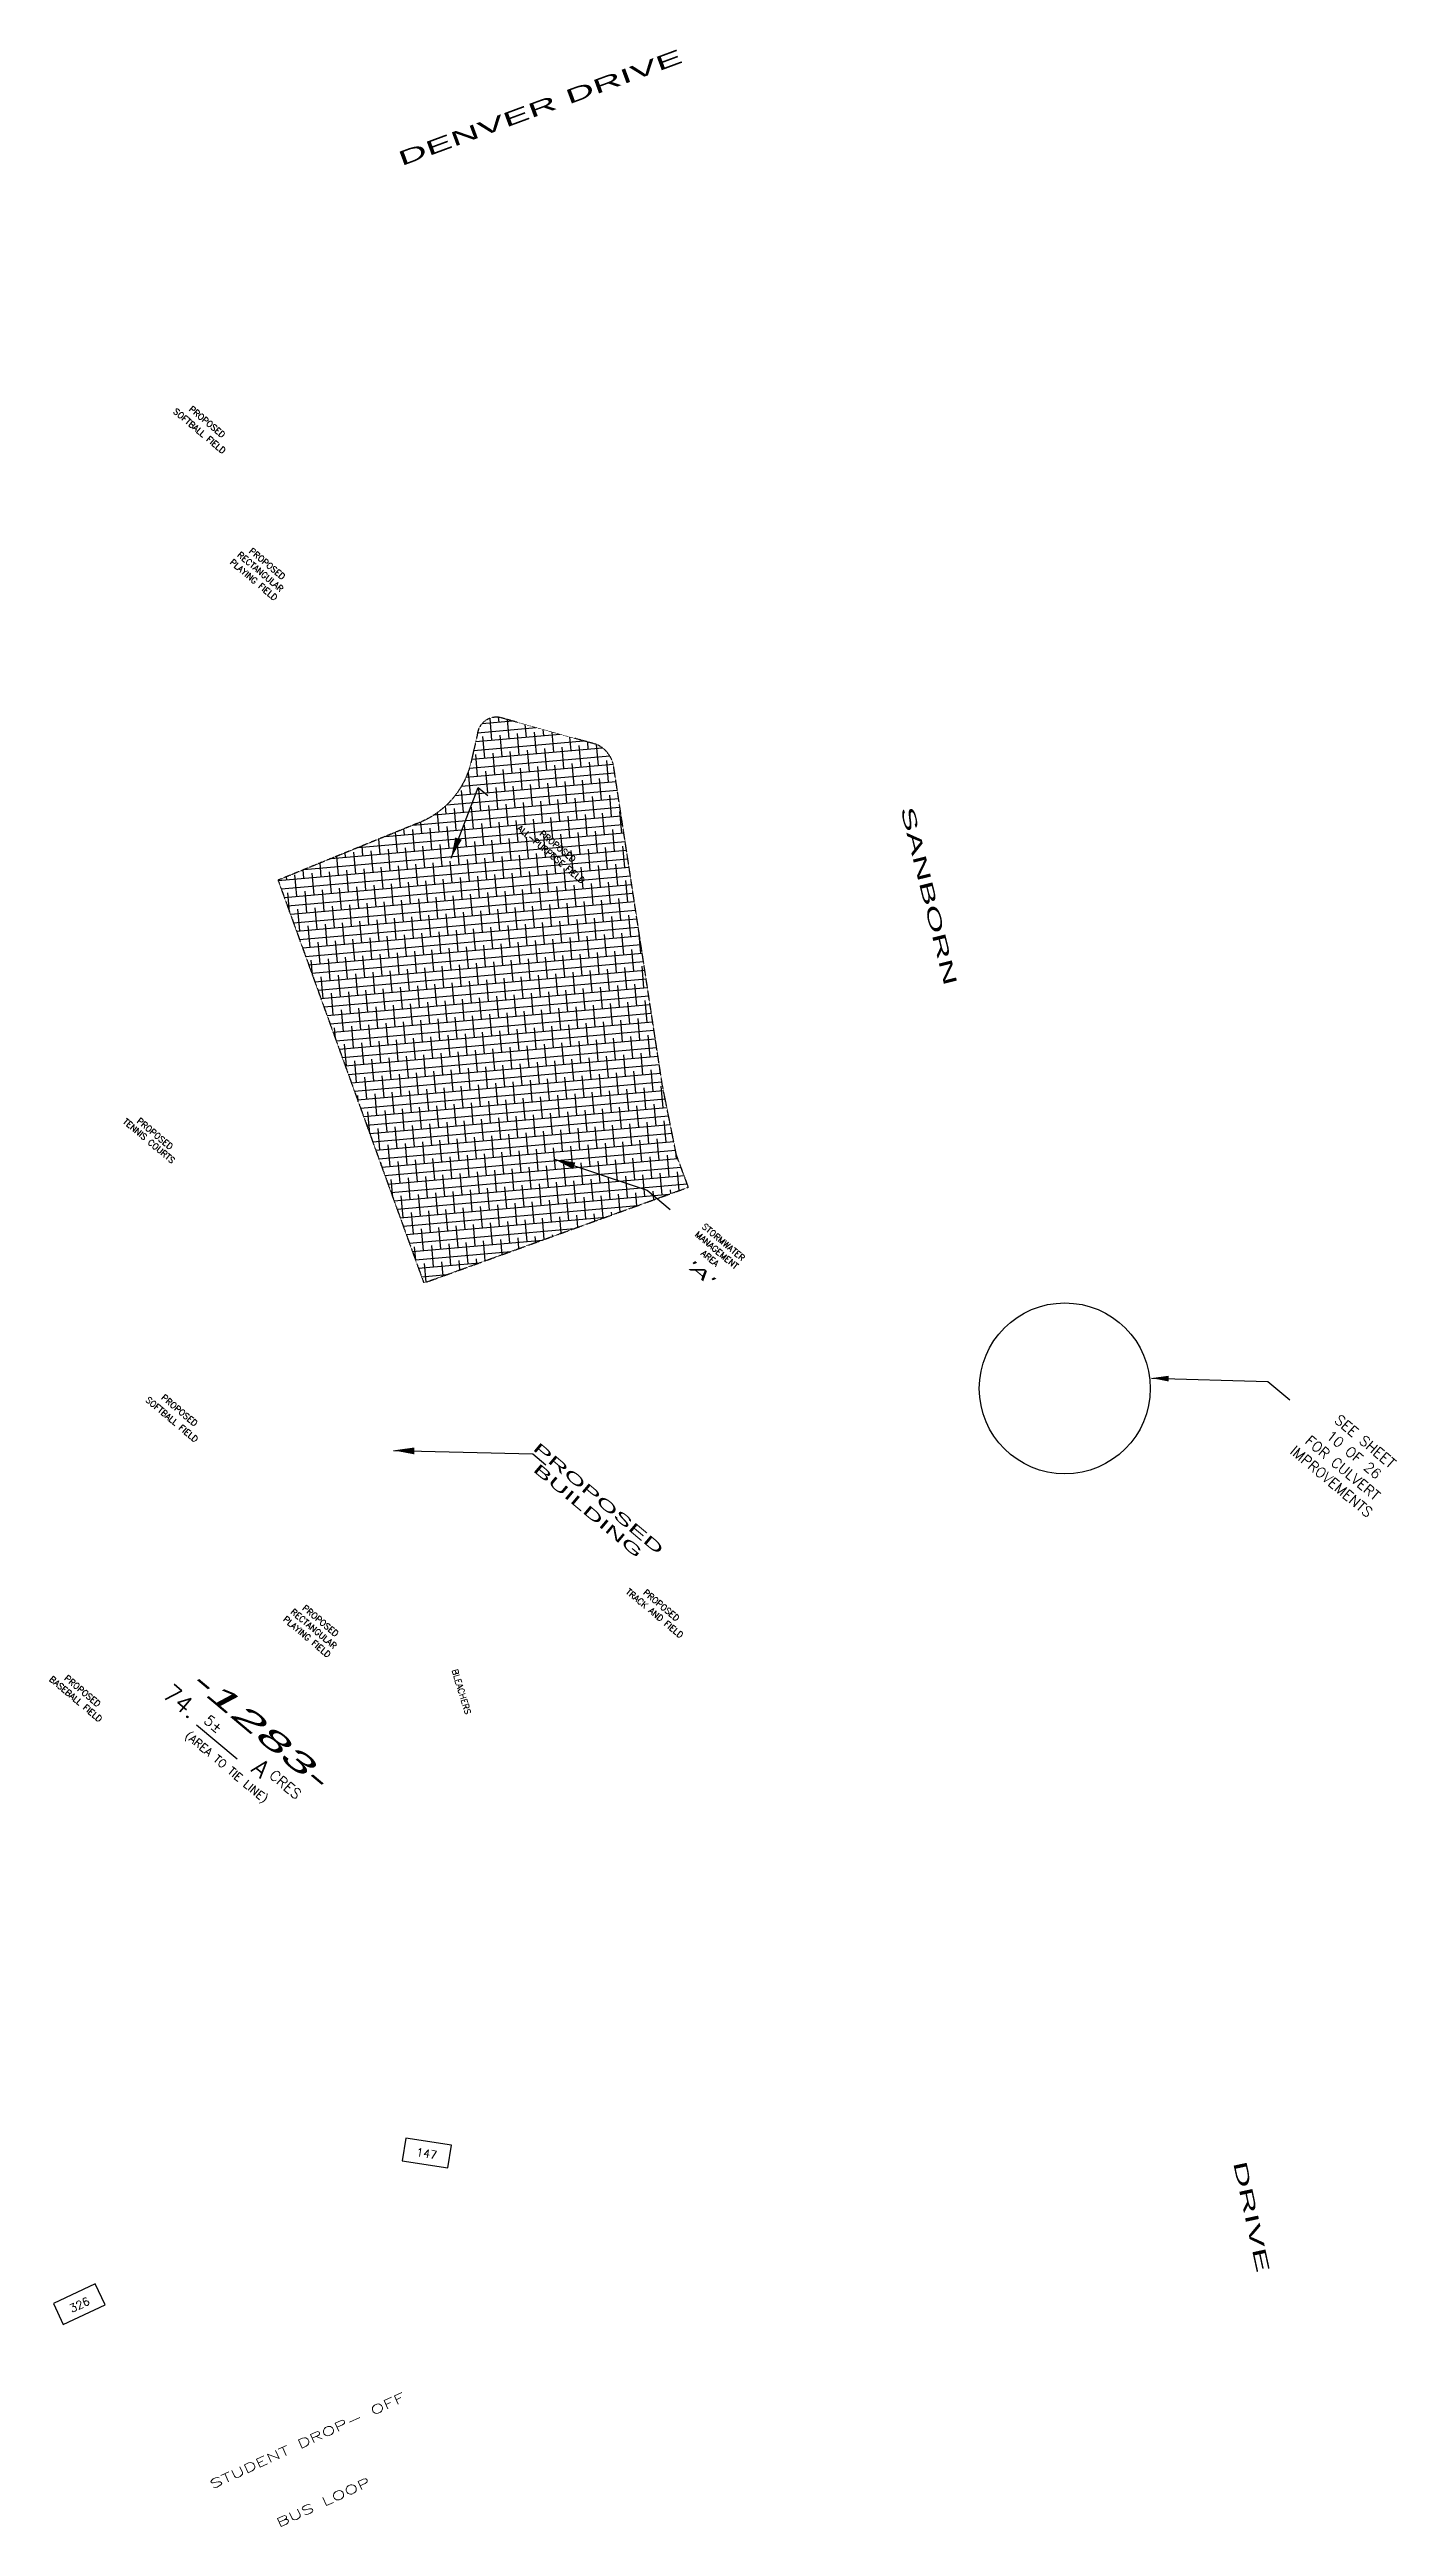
# Model space of a CAD drawing. Header units: feet. Extents: x 1024240 to 1026815, y 90191 to 94127.
# Drawn here: x 1025395 to 1026561, y 91570 to 93715 of the extents above; entities that cross this region are included whole.
import ezdxf
from ezdxf.enums import TextEntityAlignment as Align

# ---------------------------------------------------------------- set-up
doc = ezdxf.new("R2010")
doc.units = ezdxf.units.FT
doc.header["$MEASUREMENT"] = 0
doc.set_wipeout_variables(frame=1)
doc.linetypes.add('DASHDOT2', pattern=[0.5, 0.25, -0.125, 0, -0.125])
for name, color, linetype in [('E7SNT', 3, 'Continuous'), ('P1LIT', 4, 'Continuous'), ('P1MST', 4, 'Continuous'), ('P1SMA', 4, 'DASHDOT2'), ('P2LIT', 5, 'Continuous'), ('P3LIL', 6, 'Continuous'), ('P3LIT', 6, 'Continuous'), ('P6STH', 9, 'Continuous'), ('P7BUT', 3, 'Continuous'), ('P7LIT', 3, 'Continuous'), ('P7MST', 3, 'Continuous'), ('P7PLS', 3, 'Continuous'), ('P7SFT', 3, 'Continuous')]:
    doc.layers.add(name, color=color, linetype=linetype)
doc.styles.add('100BS', font='swiss.ttf', dxfattribs={"width": 2, "oblique": 22, "height": 9})
doc.styles.add('100BT', font='swiss.ttf', dxfattribs={"width": 2, "height": 9})
doc.styles.add('100L', font='simplex.shx', dxfattribs={"height": 8.799999999999997})
doc.styles.add('120BT', font='swiss.ttf', dxfattribs={"width": 2, "height": 11.5})
doc.styles.add('140BT', font='swiss.ttf', dxfattribs={"width": 2, "height": 12.43})
doc.styles.add('175L', font='simplex.shx', dxfattribs={"height": 15.4})
doc.styles.add('200BT', font='swiss.ttf', dxfattribs={"width": 2, "height": 17})
doc.styles.add('60L', font='simplex.shx', dxfattribs={"height": 5.3})
doc.styles.add('60S', font='simplex.shx', dxfattribs={"width": 1.15, "oblique": 22, "height": 6})
doc.styles.add('80', font='simplex.shx', dxfattribs={"width": 1.66, "height": 7.700000000000001})
doc.styles.add('80L', font='simplex.shx', dxfattribs={"height": 7.000000000000001})
doc.dimstyles.get("Standard").update_dxf_attribs({"dimtxt": 0.18, "dimasz": 0.18, "dimexe": 0.18, "dimexo": 0.0625, "dimgap": 0.09, "dimtad": 0, "dimtih": 1, "dimtoh": 1, "dimdec": 4, "dimzin": 0, "dimdsep": 46, "dimtxsty": 'Standard', "dimcen": 0.09, "dimadec": 0, "dimazin": 0, "dimtfac": 1, "dimtdec": 4, "dimtofl": 0, "dimtmove": 0, "dimatfit": 3, "dimfxl": 1, "dimtolj": 1, "dimtzin": 0, "dimarcsym": 0})

msp = doc.modelspace()

# ---------------------------------------------------------------- texts
at = {"layer": 'DEFPOINTS', "style": '100L'}
for s, p in [('FOR CULVERT', (1026511.568421343, 92483.12092996694)), ('10 OF 26', (1026521.265331569, 92494.677257566)), ('SEE SHEET', (1026530.962241795, 92506.23358516506)), ('IMPROVEMENTS', (1026501.871511117, 92471.56460236789))]:
    msp.add_text(s, height=8.799999999999997, rotation=320.0000000002116, dxfattribs=at).set_placement(p, align=Align.CENTER)
at = {"layer": 'E7SNT', "width": 2}
for s, height, rotation, style, p in [('DENVER DRIVE', 12.43, 20.24798278482034, '140BT', (1025699.476317028, 93613.61147514352)), ('SANBORN', 11.5, 283.9659439769075, '120BT', (1026131.3434677, 93057.4861757448)), ('DRIVE', 11.5, 282.2486246845386, '120BT', (1026419.391129609, 91885.1540484727))]:
    msp.add_text(s, height=height, rotation=rotation, dxfattribs=dict(at, style=style)).set_placement(p)
at = {"layer": 'P1MST', "style": '80', "width": 1.66}
for s, p in [('STUDENT DROP- OFF', (1025535.787481916, 91602.50907862472)), ('BUS LOOP', (1025593.341609356, 91569.27116782684))]:
    msp.add_text(s, height=7.700000000000001, rotation=24.61330671522203, dxfattribs=at).set_placement(p)
at = {"layer": 'P7BUT', "style": '100BT', "width": 2}
for s, p in [('PROPOSED', (1025867.093415803, 92456.82104695901)), ('BUILDING', (1025858.126528647, 92446.13472697747))]:
    msp.add_text(s, height=9, rotation=320.0000000002116, dxfattribs=at).set_placement(p, align=Align.CENTER)
at = {"layer": 'P7MST', "style": '60L'}
for s, p in [('MANAGEMENT', (1025970.760706835, 92673.0927755116)), ('STORMWATER', (1025976.600891403, 92680.05283645191)), ('AREA', (1025964.920522267, 92666.13271457129))]:
    msp.add_text(s, height=5.3, rotation=320.0000000002116, dxfattribs=at).set_placement(p, align=Align.CENTER)
at = {"layer": 'P7MST', "style": '100BS', "oblique": 22, "width": 2}
msp.add_text("'A'", height=9, rotation=320.0000000002116, dxfattribs=at).set_placement((1025954.31449508, 92653.49294356769), align=Align.CENTER)
at = {"layer": 'P7SFT', "style": '60L'}
for s, p in [('SOFTBALL FIELD', (1025522.928591381, 93382.41430228125)), ('PROPOSED', (1025529.540121081, 93390.29361655333)), ('PLAYING FIELD', (1025569.863274262, 93253.50270484624)), ('RECTANGULAR', (1025575.70345883, 93260.46276578655)), ('PROPOSED', (1025581.543643398, 93267.42282672686)), ('ALL-PURPOSE FIELD', (1025827.223797958, 93015.84703579228)), ('PROPOSED', (1025833.063982526, 93022.80709673259)), ('SOFTBALL FIELD', (1025499.019740823, 92526.55082797591)), ('PROPOSED', (1025505.631270523, 92534.43014224799)), ('RECTANGULAR', (1025621.833226612, 92345.33756062726)), ('PROPOSED', (1025627.67341118, 92352.29762156757)), ('TRACK AND FIELD', (1025916.93528814, 92358.73058633036)), ('PROPOSED', (1025922.775472708, 92365.69064727068)), ('PLAYING FIELD', (1025615.993042044, 92338.37749968695)), ('BASEBALL FIELD', (1025415.826809137, 92284.52399107264)), ('PROPOSED', (1025421.666993705, 92291.48405201295))]:
    msp.add_text(s, height=5.3, rotation=320.0000000002116, dxfattribs=at).set_placement(p, align=Align.CENTER)

# ---------------------------------------------------------------- blocks, each defined once
blk = doc.blocks.new('AREA1')
at = {"layer": 'P3LIL'}
blk.add_line((-0.4343592555378564, -0.04593350127106532), (0.02328203828074038, -0.04593350127106532), dxfattribs=at)
at = {"layer": 'P1LIT', "style": '80L'}
blk.add_attdef('SQ-FT', text='', height=0.07, dxfattribs=at).set_placement((0, -0.1930681486264803), align=Align.CENTER)
at = {"layer": 'P2LIT', "style": '100L'}
blk.add_text('CRES', height=0.09, dxfattribs=at).set_placement((0.3305352249881253, 0.008179485274013132))
blk.add_attdef('DAC', (-0.4081998884794302, 0.008179485274013132), '', height=0.09, dxfattribs=at)
at = {"layer": 'P3LIT', "style": '175L'}
blk.add_text('A', height=0.15, dxfattribs=at).set_placement((0.233719356067013, -0.05056449747644365), align=Align.CENTER)
blk.add_attdef('A.', text='', height=0.15, dxfattribs=at).set_placement((-0.508326621260494, -0.05185616959352046), align=Align.RIGHT)
at = {"layer": 'P7LIT', "style": '200BT', "oblique": 22, "width": 2}
blk.add_attdef('-??-', text='', height=0.18, dxfattribs=at).set_placement((0, 0.1930681486846879), align=Align.CENTER)
blk = doc.blocks.new('TNUM')
blk.add_lwpolyline([(-0.1999999999998181, 0.1000000000003638), (-0.1999999999998181, -0.1000000000003638), (0.1999999999998181, -0.1000000000003638), (0.1999999999998181, 0.1000000000003638)], close=True)
at = {"style": '80L'}
blk.add_attdef('????', text='', height=0.07, dxfattribs=at).set_placement((4.195810379314935e-05, -0.03999378112439445), align=Align.CENTER)

# ---------------------------------------------------------------- hatches: boundary and pattern name
at = {"layer": 'P6STH'}
h = msp.add_hatch(dxfattribs=at)
h.set_pattern_fill('ANSI38', color=256, scale=60, style=0)
h.set_pattern_definition([(4.999999999999742, (0, 0), (-0.6536680706074001, 7.471460235688093), []), (94.99999999999972, (0, 0), (-8.778796376902896, 14.28925240076879), [18.75, -11.25])])
edge = h.paths.add_edge_path()
edge.add_line((1025592.618504131, 92995.53395090779), (1025718.801780218, 92646.77479678718))
edge.add_line((1025718.801780218, 92646.77479678718), (1025947.868970696, 92729.65276055392))
edge.add_line((1025947.868970696, 92729.65276055392), (1025937.453409471, 92757.81557876636))
edge.add_line((1025937.453409471, 92757.81557876636), (1025925.275185932, 92818.3890643039))
edge.add_line((1025925.275185932, 92818.3890643039), (1025883.174698188, 93093.88109009854))
edge.add_arc((1025858.664768722, 93090.13550079471), 24.79447683834194, 8.688677158375008, 67.31062329913921)
edge.add_line((1025868.22886591, 93113.01112377347), (1025786.209702743, 93135.99813090125))
edge.add_arc((1025781.700847936, 93119.9102384639), 16.70778425610701, 74.34373561439332, 175.8976073478771)
edge.add_line((1025765.035872425, 93121.10549826338), (1025760.40850465, 93100.87891296239))
edge.add_arc((1025686.5637883, 93114.96301470156), 75.17582094469756, 290.1342798641988, 349.20189506428875, ccw=False)
edge.add_line((1025712.440921386, 93044.38130292037), (1025592.618504131, 92995.53395090783))

# ---------------------------------------------------------------- linework, layer by layer
at = {"layer": 'DEFPOINTS'}
msp.add_circle((1026273.764941833, 92555.47775989096), 74.02880269846631, dxfattribs=at)
at = {"layer": 'P1SMA', "flags": 128}
msp.add_lwpolyline([(1025592.618504131, 92995.53395090779), (1025718.801780218, 92646.77479678718), (1025947.868970696, 92729.65276055392), (1025937.453409471, 92757.81557876636), (1025925.275185932, 92818.3890643039), (1025883.174698188, 93093.88109009854, 0.2615148808651196), (1025868.22886591, 93113.01112377347), (1025786.209702743, 93135.99813090125, 0.4745882814952355), (1025765.035872425, 93121.10549826338), (1025760.40850465, 93100.87891296239, -0.2635935298078496), (1025712.440921386, 93044.38130292037), (1025592.618504131, 92995.53395090783)], format="xyb", dxfattribs=at)

# ---------------------------------------------------------------- block references
at = {"xscale": 100.000000000023, "yscale": 100, "zscale": 100, "rotation": 320.0000000000146}
msp.add_blockref('AREA1', (1025558.317257358, 92239.81762422848), dxfattribs=at).add_auto_attribs({'-??-': '-1283-', 'A.': '74.', 'DAC': '5%%P', 'SQ-FT': '(AREA TO TIE LINE)'})
at = {"layer": 'P7PLS', "yscale": 100, "zscale": 100}
for p, xscale, rotation, values in [((1025721.402706092, 91893.52022502953), 99.9999999999446, 351.1875165007704, {'????': '147'}), ((1025420.509107383, 91762.60347650423), 100.0000000000076, 25.0000000002475, {'????': '326'})]:
    msp.add_blockref('TNUM', p, dxfattribs=dict(at, xscale=xscale, rotation=rotation)).add_auto_attribs(values)

msp.set_redraw_order([(e.dxf.handle, doc.entitydb.next_handle()) for e in msp.query("TEXT MTEXT ATTDEF DIMENSION ARC_DIMENSION")])  # texts and dimensions are drawn at this point

# ---------------------------------------------------------------- leaders
at = {"layer": 'DEFPOINTS'}
msp.add_leader([(1026348.718566647, 92564.40473348438), (1026449.452449487, 92561.56796353287), (1026468.442259246, 92545.63362116774)], dimstyle='Standard', override={"dimscale": 100, "dimasz": 0.15, "dimexo": 0.0625, "dimdec": 4, "dimtxsty": '60S', "dimaunit": 0}, dxfattribs=at)
at = {"layer": 'P7BUT'}
msp.add_leader([(1025692.593584635, 92501.82822593622), (1025813.255819043, 92498.77088416787), (1025824.368449826, 92489.44627977652)], dimstyle='Standard', override={"dimscale": 100, "dimexo": 0.0625, "dimdec": 4, "dimtxsty": '60S', "dimaunit": 0}, dxfattribs=at)
at = {"layer": 'P7MST'}
msp.add_leader([(1025831.925920219, 92753.93489223428), (1025912.110632067, 92727.16688235092), (1025932.026832894, 92710.4552055825)], dimstyle='Standard', override={"dimscale": 100, "dimexo": 0.0625, "dimdec": 4, "dimtxsty": '60S', "dimaunit": 0}, dxfattribs=at)
at = {"layer": 'P7SFT'}
msp.add_leader([(1025742.396118933, 93014.68734016141), (1025765.862548947, 93075.86127297918), (1025774.302089658, 93068.77965748112)], dimstyle='Standard', override={"dimscale": 100, "dimexo": 0.0625, "dimdec": 4, "dimtxsty": '60S', "dimaunit": 0}, dxfattribs=at)

# ---------------------------------------------------------------- wipeouts: each hides what was drawn before it
for points in [[(1025454.974286963, 92796.18672432804), (1025511.370114082, 92748.86500659226), (1025517.1616304454, 92755.76706702482), (1025460.7658033259, 92803.08878476078)], [(1025735.81676962, 92329.05594274912), (1025758.3966058801, 92254.0942764738), (1025767.0237222114, 92256.69292300641), (1025744.4438859513, 92331.65458928197)]]:
    msp.add_wipeout(points).dxf.layer = 'P7SFT'

# ---------------------------------------------------------------- next in the draw order: texts
at = {"layer": 'P7SFT', "style": '60L'}
for s, rotation, p in [('PROPOSED', 320.0000000002116, (1025484.364571538, 92773.94687790226)), ('BLEACHERS', 286.7632700187062, (1025748.882858759, 92292.11012507408))]:
    msp.add_text(s, height=5.3, rotation=rotation, dxfattribs=at).set_placement(p, align=Align.CENTER)

# ---------------------------------------------------------------- next in the draw order: wipeouts: each hides what was drawn before it
msp.add_wipeout([(1025434.107422, 92803.12200298852), (1025521.823523351, 92729.51945469664), (1025527.6150397141, 92736.42151512927), (1025439.8989383633, 92810.02406342105)]).dxf.layer = 'P7SFT'

# ---------------------------------------------------------------- next in the draw order: texts
msp.add_text('TENNIS COURTS', height=5.3, rotation=320.0000000002116, dxfattribs=at).set_placement((1025479.157843691, 92767.74174128466), align=Align.CENTER)

doc.saveas('drawing.dxf')
